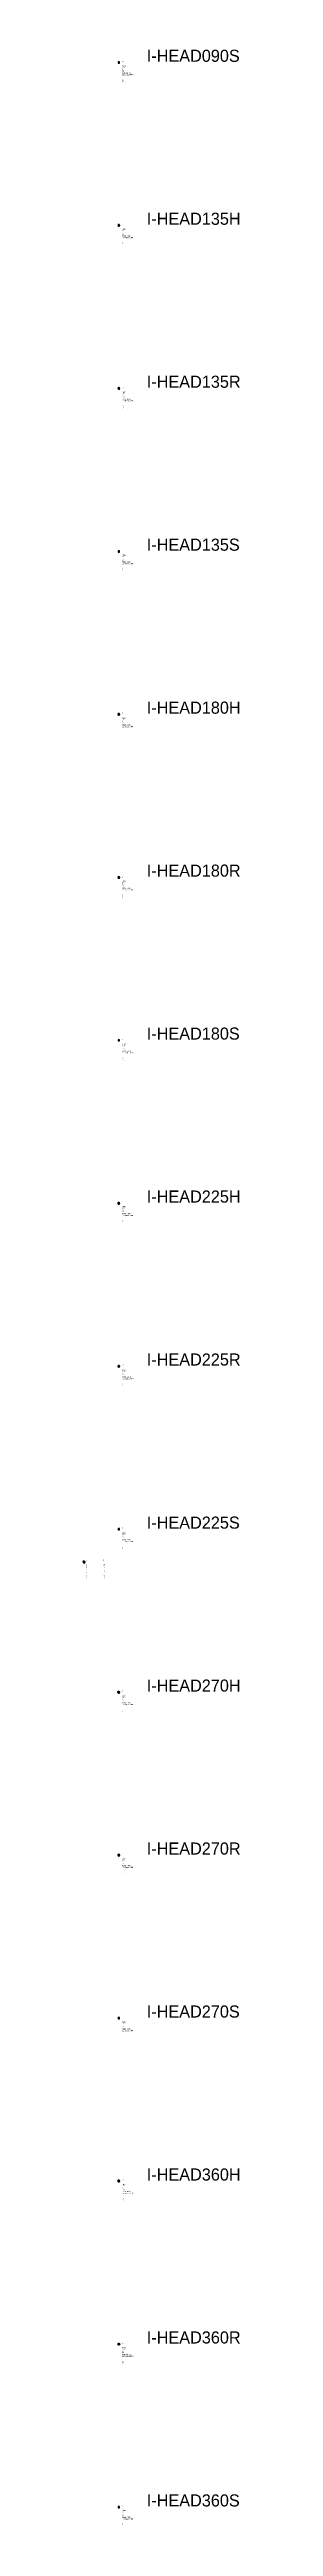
# Model space of a CAD drawing. Extents: x -141469 to -141307, y 26410 to 27069.
# Drawn here: x -141410.9 to -141398, y 26635.5 to 26840.1 of the extents above; entities that cross this region are included whole.
import ezdxf

# ---------------------------------------------------------------- set-up
doc = ezdxf.new("R2010")
doc.units = 0
doc.header["$MEASUREMENT"] = 0
doc.layers.get('0').update_dxf_attribs({"linetype": 'CONTINUOUS'})
for name, color, linetype in [('$I-ATT-TEXTDAT', 81, 'CONTINUOUS'), ('$I-ATT-TEXTVIS', 3, 'CONTINUOUS'), ('PEN00', 3, 'CONTINUOUS'), ('PEN000-S', 11, 'CONTINUOUS')]:
    doc.layers.add(name, color=color, linetype=linetype)

# ---------------------------------------------------------------- blocks, each defined once
blk = doc.blocks.new('*X10')
at = {"color": 0}
for p, q in [((10314.8, -15678.3), (10315.5, -15677.7)), ((10314.8, -15678.2), (10315.4, -15677.7)), ((10314.8, -15678.2), (10315.3, -15677.7)), ((10314.8, -15678.1), (10315.2, -15677.7)), ((10314.9, -15678.4), (10315.6, -15677.7)), ((10314.9, -15678.4), (10315.5, -15677.7)), ((10314.9, -15677.9), (10315.1, -15677.7)), ((10314.9, -15678.5), (10315.6, -15677.8)), ((10315.3, -15678.2), (10315.7, -15677.8)), ((10315.4, -15678.2), (10315.7, -15677.9)), ((10315.5, -15678.2), (10315.8, -15677.9)), ((10315.6, -15678.2), (10315.8, -15678)), ((10315.7, -15678.2), (10315.8, -15678.1)), ((10315.8, -15678.2), (10315.8, -15678.1))]:
    blk.add_line(p, q, dxfattribs=at)
blk = doc.blocks.new('I-HEAD225R')
at = {"layer": 'PEN00'}
for q in [(-0.05, -0.05), (0.07, 0)]:
    blk.add_line((0, 0), q, dxfattribs=at)
for start, end in [(0, 225), (225, 0)]:
    blk.add_arc((0, 0), 0.075, start, end, dxfattribs=at)
at = {"layer": 'PEN000-S', "xscale": 0.15, "yscale": 0.15, "zscale": 0.15}
blk.add_blockref('*X10', (-1547.3, 2351.72), dxfattribs=at)
at = {"layer": '$I-ATT-TEXTDAT'}
for tag, p in [('GPM', (0.31, -0.47)), ('SIZE', (0.31, -0.6)), ('ID', (0.31, -0.35)), ('RADIUS', (0.31, -0.73)), ('MAKE', (0.31, -0.93)), ('MODEL', (0.31, -1.07)), ('DAT1', (0.31, -1.5)), ('DAT2', (0.31, -1.63))]:
    blk.add_attdef(tag, p, '', height=0.1, dxfattribs=at)
at = {"layer": '$I-ATT-TEXTVIS'}
blk.add_attdef('SEQFLOW', (0.31, 0.03), '', height=0.1, dxfattribs=at)
blk = doc.blocks.new('*X39')
at = {"color": 0}
for p, q in [((10321.1, -15678.7), (10322.1, -15677.7)), ((10321.1, -15678.6), (10322, -15677.7)), ((10321.1, -15678.5), (10321.9, -15677.7)), ((10321.1, -15678.4), (10321.8, -15677.7)), ((10321.1, -15678.3), (10321.7, -15677.7)), ((10321.1, -15678.2), (10321.6, -15677.7)), ((10321.1, -15678.2), (10321.5, -15677.7)), ((10321.1, -15678.1), (10321.4, -15677.7)), ((10321.1, -15678), (10321.3, -15677.7)), ((10321.1, -15677.9), (10321.3, -15677.7)), ((10321.1, -15677.8), (10321.2, -15677.7)), ((10321.6, -15678.2), (10322.1, -15677.8)), ((10321.7, -15678.2), (10322.1, -15677.9)), ((10321.8, -15678.2), (10322.1, -15678)), ((10321.9, -15678.2), (10322.1, -15678)), ((10322, -15678.2), (10322.1, -15678.1)), ((10322.1, -15678.2), (10322.1, -15678.2))]:
    blk.add_line(p, q, dxfattribs=at)
blk = doc.blocks.new('I-HEAD225S')
at = {"layer": 'PEN00'}
for p, q in [((0.05, 0.05), (-0.05, 0.05)), ((-0.05, 0.05), (-0.05, -0.05)), ((0, 0), (-0.05, -0.05)), ((0.05, 0), (0, 0)), ((0.05, 0), (0.05, 0.05)), ((0.05, -0.05), (0.05, 0)), ((-0.05, -0.05), (0.05, -0.05))]:
    blk.add_line(p, q, dxfattribs=at)
at = {"layer": 'PEN000-S', "xscale": 0.1, "yscale": 0.1, "zscale": 0.1}
blk.add_blockref('*X39', (-1032.16, 1567.83), dxfattribs=at)
at = {"layer": '$I-ATT-TEXTDAT'}
for tag, p in [('ID', (0.28, -0.35)), ('GPM', (0.28, -0.47)), ('SIZE', (0.28, -0.6)), ('RADIUS', (0.28, -0.73)), ('MAKE', (0.28, -0.92)), ('MODEL', (0.28, -1.06)), ('DAT1', (0.28, -1.5)), ('DAT2', (0.28, -1.62))]:
    blk.add_attdef(tag, p, '', height=0.1, dxfattribs=at)
at = {"layer": '$I-ATT-TEXTVIS'}
blk.add_attdef('SEQFLOW', (0.28, 0.03), '', height=0.1, dxfattribs=at)
blk = doc.blocks.new('*X24')
at = {"color": 0}
for p, q in [((10313.4, -15675.6), (10314, -15675)), ((10313.4, -15675.6), (10314, -15675)), ((10313.4, -15675.5), (10313.9, -15675)), ((10313.5, -15675.8), (10314.2, -15675)), ((10313.5, -15675.7), (10314.1, -15675)), ((10313.5, -15675.8), (10314.3, -15675.1)), ((10313.6, -15675.3), (10313.8, -15675)), ((10313.6, -15675.9), (10314.3, -15675.1)), ((10313.6, -15675.9), (10314, -15675.6)), ((10313.6, -15676), (10314, -15675.6)), ((10313.7, -15675.1), (10313.7, -15675)), ((10313.7, -15676), (10314, -15675.7)), ((10313.7, -15676), (10314, -15675.8)), ((10313.8, -15676), (10314, -15675.9)), ((10313.9, -15676), (10314, -15676)), ((10314, -15675.5), (10314.3, -15675.2)), ((10314.1, -15675.5), (10314.4, -15675.2)), ((10314.2, -15675.5), (10314.4, -15675.3)), ((10314.2, -15675.5), (10314.4, -15675.4)), ((10314.3, -15675.5), (10314.5, -15675.4)), ((10314.4, -15675.5), (10314.5, -15675.5)), ((10314.5, -15675.5), (10314.5, -15675.5))]:
    blk.add_line(p, q, dxfattribs=at)
blk = doc.blocks.new('I-HEAD270H')
at = {"layer": 'PEN00'}
for p, q in [((-0.04, 0.07), (-0.09, 0)), ((-0.09, 0), (-0.04, -0.07)), ((0.04, 0.07), (-0.04, 0.07)), ((0.09, 0), (0, 0)), ((0, 0), (0, -0.07)), ((0.09, 0), (0.04, 0.07)), ((0.04, -0.07), (0.09, 0)), ((-0.04, -0.07), (0, -0.07)), ((0, -0.07), (0.04, -0.07))]:
    blk.add_line(p, q, dxfattribs=at)
at = {"layer": 'PEN000-S', "xscale": 0.15, "yscale": 0.15, "zscale": 0.15}
blk.add_blockref('*X24', (-1547.1, 2351.33), dxfattribs=at)
at = {"layer": '$I-ATT-TEXTDAT'}
for tag, p in [('ID', (0.28, -0.35)), ('GPM', (0.28, -0.47)), ('SIZE', (0.28, -0.6)), ('RADIUS', (0.28, -0.73)), ('MAKE', (0.28, -0.92)), ('MODEL', (0.28, -1.06)), ('DAT1', (0.28, -1.5)), ('DAT2', (0.28, -1.62))]:
    blk.add_attdef(tag, p, '', height=0.1, dxfattribs=at)
at = {"layer": '$I-ATT-TEXTVIS'}
blk.add_attdef('SEQFLOW', (0.28, 0.03), '', height=0.1, dxfattribs=at)
blk = doc.blocks.new('*X15')
at = {"color": 0}
for p, q in [((10313.6, -15678.2), (10314.1, -15677.6)), ((10313.6, -15678.4), (10314.3, -15677.7)), ((10313.6, -15678.3), (10314.2, -15677.7)), ((10313.6, -15678.2), (10314.2, -15677.7)), ((10313.6, -15678.1), (10314, -15677.7)), ((10313.6, -15677.9), (10313.9, -15677.7)), ((10313.7, -15678.4), (10314.4, -15677.7)), ((10313.7, -15678.5), (10314.4, -15677.8)), ((10313.7, -15678.5), (10314.1, -15678.2)), ((10313.8, -15678.6), (10314.1, -15678.3)), ((10313.9, -15678.6), (10314.1, -15678.4)), ((10313.9, -15678.6), (10314.1, -15678.5)), ((10314, -15678.6), (10314.1, -15678.5)), ((10314.1, -15678.1), (10314.5, -15677.8)), ((10314.1, -15678.6), (10314.1, -15678.6)), ((10314.2, -15678.1), (10314.5, -15677.9)), ((10314.3, -15678.1), (10314.5, -15677.9)), ((10314.4, -15678.1), (10314.6, -15678)), ((10314.5, -15678.1), (10314.6, -15678.1)), ((10314.6, -15678.1), (10314.6, -15678.1))]:
    blk.add_line(p, q, dxfattribs=at)
blk = doc.blocks.new('I-HEAD270R')
at = {"layer": 'PEN00'}
for p, q in [((0, 0), (0.07, 0)), ((0, -0.07), (0, 0))]:
    blk.add_line(p, q, dxfattribs=at)
for start, end in [(0, 270), (270, 0)]:
    blk.add_arc((0, 0), 0.075, start, end, dxfattribs=at)
at = {"layer": 'PEN000-S', "xscale": 0.15, "yscale": 0.15, "zscale": 0.15}
blk.add_blockref('*X15', (-1547.11, 2351.72), dxfattribs=at)
at = {"layer": '$I-ATT-TEXTDAT'}
for tag, p in [('ID', (0.28, -0.35)), ('GPM', (0.28, -0.47)), ('SIZE', (0.28, -0.6)), ('RADIUS', (0.28, -0.73)), ('MAKE', (0.28, -0.92)), ('MODEL', (0.28, -1.06)), ('DAT1', (0.28, -1.5)), ('DAT2', (0.28, -1.62))]:
    blk.add_attdef(tag, p, '', height=0.1, dxfattribs=at)
at = {"layer": '$I-ATT-TEXTVIS'}
blk.add_attdef('SEQFLOW', (0.28, 0.03), '', height=0.1, dxfattribs=at)
blk = doc.blocks.new('*X38')
at = {"color": 0}
for p, q in [((10319.8, -15678.6), (10320.7, -15677.7)), ((10319.8, -15678.6), (10320.6, -15677.7)), ((10319.8, -15678.5), (10320.6, -15677.7)), ((10319.8, -15678.4), (10320.5, -15677.7)), ((10319.8, -15678.3), (10320.4, -15677.7)), ((10319.8, -15678.2), (10320.3, -15677.7)), ((10319.8, -15678.1), (10320.2, -15677.7)), ((10319.8, -15678), (10320.1, -15677.7)), ((10319.8, -15677.9), (10320, -15677.7)), ((10319.8, -15677.8), (10319.9, -15677.7)), ((10319.8, -15677.8), (10319.8, -15677.7)), ((10319.8, -15678.7), (10320.3, -15678.2)), ((10319.9, -15678.7), (10320.3, -15678.3)), ((10320, -15678.7), (10320.3, -15678.4)), ((10320.1, -15678.7), (10320.3, -15678.5)), ((10320.2, -15678.7), (10320.3, -15678.6)), ((10320.3, -15678.2), (10320.8, -15677.7)), ((10320.3, -15678.7), (10320.3, -15678.7)), ((10320.4, -15678.2), (10320.8, -15677.8)), ((10320.5, -15678.2), (10320.8, -15677.9)), ((10320.6, -15678.2), (10320.8, -15678)), ((10320.7, -15678.2), (10320.8, -15678.1)), ((10320.8, -15678.2), (10320.8, -15678.2))]:
    blk.add_line(p, q, dxfattribs=at)
blk = doc.blocks.new('I-HEAD270S')
at = {"layer": 'PEN00'}
for p, q in [((0.05, 0.05), (-0.05, 0.05)), ((-0.05, 0.05), (-0.05, -0.05)), ((0.05, 0), (0, 0)), ((0, 0), (0, -0.05)), ((0.05, 0), (0.05, 0.05)), ((-0.05, -0.05), (0, -0.05)), ((0, -0.05), (0.05, -0.05)), ((0.05, -0.05), (0.05, 0))]:
    blk.add_line(p, q, dxfattribs=at)
at = {"layer": 'PEN000-S', "xscale": 0.1, "yscale": 0.1, "zscale": 0.1}
blk.add_blockref('*X38', (-1032.03, 1567.82), dxfattribs=at)
at = {"layer": '$I-ATT-TEXTDAT'}
for tag, p in [('ID', (0.28, -0.36)), ('GPM', (0.28, -0.48)), ('SIZE', (0.28, -0.62)), ('RADIUS', (0.28, -0.74)), ('MAKE', (0.28, -0.94)), ('MODEL', (0.28, -1.08)), ('DAT1', (0.28, -1.51)), ('DAT2', (0.28, -1.64))]:
    blk.add_attdef(tag, p, '', height=0.1, dxfattribs=at)
at = {"layer": '$I-ATT-TEXTVIS'}
blk.add_attdef('SEQFLOW', (0.28, 0.01), '', height=0.1, dxfattribs=at)
blk = doc.blocks.new('*X23')
at = {"color": 0}
for p, q in [((10312.1, -15675.6), (10312.7, -15675)), ((10312.1, -15675.6), (10312.6, -15675)), ((10312.1, -15675.5), (10312.5, -15675)), ((10312.2, -15675.8), (10312.9, -15675)), ((10312.2, -15675.7), (10312.8, -15675)), ((10312.2, -15675.3), (10312.5, -15675)), ((10312.2, -15675.8), (10313, -15675.1)), ((10312.3, -15675.1), (10312.4, -15675)), ((10312.3, -15675.9), (10313, -15675.1)), ((10312.3, -15675.9), (10313, -15675.2)), ((10312.3, -15676), (10313, -15675.2)), ((10312.3, -15676), (10313.1, -15675.3)), ((10312.4, -15676), (10313.1, -15675.4)), ((10312.5, -15676), (10313.1, -15675.4)), ((10312.6, -15676), (10313.2, -15675.5)), ((10312.7, -15676), (10313.2, -15675.5)), ((10312.8, -15676), (10313.1, -15675.7)), ((10312.9, -15676), (10313, -15675.9))]:
    blk.add_line(p, q, dxfattribs=at)
blk = doc.blocks.new('I-HEAD360H')
at = {"layer": 'PEN00'}
for p, q in [((-0.05, 0.08), (-0.09, 0)), ((-0.09, 0), (-0.05, -0.07)), ((0.04, 0.08), (-0.05, 0.08)), ((0.08, 0), (0.04, 0.08)), ((0.04, -0.07), (0.08, 0)), ((-0.05, -0.07), (0.04, -0.07))]:
    blk.add_line(p, q, dxfattribs=at)
at = {"layer": 'PEN000-S', "xscale": 0.15, "yscale": 0.15, "zscale": 0.15}
blk.add_blockref('*X23', (-1546.9, 2351.33), dxfattribs=at)
at = {"layer": '$I-ATT-TEXTDAT'}
for tag, p in [('ID', (0.3, -0.34)), ('GPM', (0.3, -0.46)), ('SIZE', (0.3, -0.59)), ('RADIUS', (0.3, -0.71)), ('MAKE', (0.3, -0.91)), ('MODEL', (0.3, -1.05)), ('DAT1', (0.3, -1.48)), ('DAT2', (0.3, -1.61))]:
    blk.add_attdef(tag, p, '', height=0.1, dxfattribs=at)
at = {"layer": '$I-ATT-TEXTVIS'}
blk.add_attdef('SEQFLOW', (0.3, 0.04), '', height=0.1, dxfattribs=at)
blk = doc.blocks.new('*X51')
at = {"color": 0}
for p, q in [((1.2, -10), (1.9, -9.3)), ((1.2, -10), (1.8, -9.3)), ((1.2, -9.9), (1.8, -9.3)), ((1.2, -9.8), (1.7, -9.3)), ((1.2, -9.7), (1.6, -9.3)), ((1.2, -9.6), (1.5, -9.3)), ((1.2, -10.1), (1.9, -9.4)), ((1.3, -10.1), (2, -9.4)), ((1.3, -10.2), (2, -9.5)), ((1.4, -10.2), (2.1, -9.5)), ((1.4, -10.2), (2.1, -9.6)), ((1.5, -10.3), (2.1, -9.6)), ((1.6, -10.3), (2.1, -9.7)), ((1.6, -10.3), (2.2, -9.8)), ((1.7, -10.3), (2.1, -9.9)), ((1.9, -10.2), (2.1, -10))]:
    blk.add_line(p, q, dxfattribs=at)
blk = doc.blocks.new('I-HEAD360R')
at = {"layer": 'PEN00'}
blk.add_circle((0, 0), 0.075, dxfattribs=at)
at = {"layer": 'PEN000-S', "xscale": 0.15, "yscale": 0.15, "zscale": 0.15}
blk.add_blockref('*X51', (-0.25, 1.47), dxfattribs=at)
at = {"layer": '$I-ATT-TEXTDAT'}
for tag, p in [('GPM', (0.29, -0.47)), ('SIZE', (0.29, -0.6)), ('ID', (0.29, -0.35)), ('RADIUS', (0.29, -0.73)), ('MAKE', (0.29, -0.92)), ('MODEL', (0.29, -1.06)), ('DAT1', (0.29, -1.5)), ('DAT2', (0.29, -1.62))]:
    blk.add_attdef(tag, p, '', height=0.1, dxfattribs=at)
at = {"layer": '$I-ATT-TEXTVIS'}
blk.add_attdef('SEQFLOW', (0.29, 0.03), '', height=0.1, dxfattribs=at)
blk = doc.blocks.new('*X37')
at = {"color": 0}
for p, q in [((10318.5, -15678.6), (10319.4, -15677.7)), ((10318.5, -15678.6), (10319.3, -15677.7)), ((10318.5, -15678.5), (10319.2, -15677.7)), ((10318.5, -15678.4), (10319.1, -15677.7)), ((10318.5, -15678.3), (10319.1, -15677.7)), ((10318.5, -15678.2), (10319, -15677.7)), ((10318.5, -15678.1), (10318.9, -15677.7)), ((10318.5, -15678), (10318.8, -15677.7)), ((10318.5, -15677.9), (10318.7, -15677.7)), ((10318.5, -15677.8), (10318.6, -15677.7)), ((10318.5, -15677.8), (10318.5, -15677.7)), ((10318.5, -15678.7), (10319.5, -15677.7)), ((10318.6, -15678.7), (10319.5, -15677.8)), ((10318.7, -15678.7), (10319.5, -15677.9)), ((10318.8, -15678.7), (10319.5, -15678)), ((10318.8, -15678.7), (10319.5, -15678.1)), ((10318.9, -15678.7), (10319.5, -15678.2)), ((10319, -15678.7), (10319.5, -15678.3)), ((10319.1, -15678.7), (10319.5, -15678.4)), ((10319.2, -15678.7), (10319.5, -15678.4)), ((10319.3, -15678.7), (10319.5, -15678.5)), ((10319.4, -15678.7), (10319.5, -15678.6)), ((10319.5, -15678.7), (10319.5, -15678.7))]:
    blk.add_line(p, q, dxfattribs=at)
blk = doc.blocks.new('I-HEAD360S')
at = {"layer": 'PEN00'}
blk.add_lwpolyline([(0.05, -0.05), (0.05, 0.05), (-0.05, 0.05), (-0.05, -0.05)], close=True, dxfattribs=at)
at = {"layer": 'PEN000-S', "xscale": 0.1, "yscale": 0.1, "zscale": 0.1}
blk.add_blockref('*X37', (-1031.9, 1567.82), dxfattribs=at)
at = {"layer": '$I-ATT-TEXTDAT'}
for tag, p in [('ID', (0.28, -0.32)), ('GPM', (0.28, -0.44)), ('SIZE', (0.28, -0.57)), ('RADIUS', (0.28, -0.7)), ('MAKE', (0.28, -0.9)), ('MODEL', (0.28, -1.04)), ('DAT1', (0.28, -1.47)), ('DAT2', (0.28, -1.6))]:
    blk.add_attdef(tag, p, '', height=0.1, dxfattribs=at)
at = {"layer": '$I-ATT-TEXTVIS'}
blk.add_attdef('SEQFLOW', (0.28, 0.06), '', height=0.1, dxfattribs=at)
blk = doc.blocks.new('*X3')
at = {"color": 0}
for p, q in [((132.1, 200), (132.6, 200.5)), ((132.2, 200), (132.6, 200.5)), ((132.2, 200.1), (132.5, 200.5)), ((132.2, 200), (132.6, 200.4)), ((132.2, 200.2), (132.4, 200.4)), ((132.3, 200), (132.6, 200.3)), ((132.4, 200), (132.6, 200.2)), ((132.4, 200), (132.6, 200.2)), ((132.5, 200), (132.6, 200.1)), ((132.6, 200), (132.7, 200)), ((132.6, 200), (132.6, 200)), ((132.6, 199.9), (132.7, 200)), ((132.6, 199.8), (132.8, 200)), ((132.6, 199.7), (132.9, 200)), ((132.6, 199.7), (132.9, 200)), ((132.6, 199.6), (133, 200)), ((132.6, 199.5), (133.1, 200)), ((132.7, 199.5), (133.1, 200)), ((132.7, 199.5), (133.1, 199.9)), ((132.8, 199.5), (133.1, 199.8))]:
    blk.add_line(p, q, dxfattribs=at)
blk = doc.blocks.new('MOEBIUS')
at = {"layer": 'PEN00'}
for p, q in [((-141422.59, 26540.21), (-141422.41, 26540.21)), ((-141422.5, 26540.31), (-141422.5, 26540.12))]:
    blk.add_line(p, q, dxfattribs=at)
for start, end in [(90, 180), (180, 270), (0, 90), (270, 0)]:
    blk.add_arc((-141422.5, 26540.21), 0.0917, start, end, dxfattribs=at)
at = {"layer": 'PEN000-S', "xscale": 0.183500000013737, "yscale": 0.1834999999991851, "zscale": 0.1835}
blk.add_blockref('*X3', (-141446.84, 26503.52), dxfattribs=at)
at = {"layer": '$I-ATT-TEXTDAT'}
for tag, p in [('T2', (-141422.36, 26539.96)), ('T3', (-141422.36, 26539.84)), ('T4', (-141422.36, 26539.7)), ('T5', (-141422.36, 26539.45)), ('T10', (-141420.94, 26539.96)), ('T11', (-141420.94, 26539.84)), ('T12', (-141420.94, 26539.7)), ('T13', (-141420.94, 26539.45)), ('T6', (-141422.36, 26539.31)), ('T7', (-141422.36, 26538.99)), ('T8', (-141422.36, 26538.87)), ('T14', (-141420.94, 26539.31)), ('T15', (-141420.94, 26538.99)), ('T16', (-141420.94, 26538.87))]:
    blk.add_attdef(tag, p, '', height=0.1, dxfattribs=at)
at = {"layer": '$I-ATT-TEXTVIS'}
for tag, p in [('T1', (-141422.36, 26540.34)), ('T9', (-141420.94, 26540.34))]:
    blk.add_attdef(tag, p, '', height=0.1, dxfattribs=at)
blk = doc.blocks.new('*X25')
at = {"color": 0}
for p, q in [((10314.7, -15675.7), (10315.4, -15675)), ((10314.7, -15675.6), (10315.3, -15675)), ((10314.7, -15675.6), (10315.2, -15675)), ((10314.8, -15675.7), (10315.5, -15675)), ((10314.8, -15675.4), (10315.1, -15675)), ((10314.8, -15675.8), (10315.6, -15675.1)), ((10314.8, -15675.8), (10315.5, -15675.1)), ((10314.9, -15675.2), (10315, -15675)), ((10314.9, -15675.9), (10315.6, -15675.2)), ((10315.3, -15675.5), (10315.6, -15675.2)), ((10315.4, -15675.5), (10315.7, -15675.3)), ((10315.5, -15675.5), (10315.7, -15675.3)), ((10315.6, -15675.5), (10315.7, -15675.4)), ((10315.7, -15675.5), (10315.8, -15675.4)), ((10315.8, -15675.5), (10315.8, -15675.5))]:
    blk.add_line(p, q, dxfattribs=at)
blk = doc.blocks.new('I-HEAD225H')
at = {"layer": 'PEN00'}
for p, q in [((-0.04, 0.07), (-0.09, 0)), ((-0.09, 0), (-0.05, -0.05)), ((0, 0), (-0.05, -0.05)), ((0.04, 0.07), (-0.04, 0.07)), ((0.09, 0), (0, 0)), ((0.09, 0), (0.04, 0.07)), ((0.04, -0.07), (0.09, 0)), ((-0.05, -0.05), (-0.04, -0.07)), ((-0.04, -0.07), (0.04, -0.07))]:
    blk.add_line(p, q, dxfattribs=at)
at = {"layer": 'PEN000-S', "xscale": 0.15, "yscale": 0.15, "zscale": 0.15}
blk.add_blockref('*X25', (-1547.29, 2351.33), dxfattribs=at)
at = {"layer": '$I-ATT-TEXTDAT'}
for tag, p in [('ID', (0.28, -0.33)), ('GPM', (0.28, -0.46)), ('SIZE', (0.28, -0.59)), ('RADIUS', (0.28, -0.71)), ('MAKE', (0.28, -0.91)), ('MODEL', (0.28, -1.05)), ('DAT1', (0.28, -1.48)), ('DAT2', (0.28, -1.61))]:
    blk.add_attdef(tag, p, '', height=0.1, dxfattribs=at)
at = {"layer": '$I-ATT-TEXTVIS'}
blk.add_attdef('SEQFLOW', (0.28, 0.04), '', height=0.1, dxfattribs=at)
blk = doc.blocks.new('*X40')
at = {"color": 0}
for p, q in [((10322.3, -15678.2), (10322.8, -15677.7)), ((10322.3, -15678.1), (10322.7, -15677.7)), ((10322.3, -15678), (10322.6, -15677.7)), ((10322.3, -15677.9), (10322.5, -15677.7)), ((10322.3, -15677.8), (10322.4, -15677.7)), ((10322.4, -15678.2), (10322.9, -15677.7)), ((10322.4, -15678.2), (10322.9, -15677.7)), ((10322.5, -15678.2), (10323, -15677.7)), ((10322.6, -15678.2), (10323.1, -15677.7)), ((10322.7, -15678.2), (10323.2, -15677.7)), ((10322.8, -15678.2), (10323.3, -15677.7)), ((10322.9, -15678.2), (10323.3, -15677.8)), ((10323, -15678.2), (10323.3, -15677.9)), ((10323.1, -15678.2), (10323.3, -15678)), ((10323.1, -15678.2), (10323.3, -15678)), ((10323.2, -15678.2), (10323.3, -15678.1)), ((10323.3, -15678.2), (10323.3, -15678.2))]:
    blk.add_line(p, q, dxfattribs=at)
blk = doc.blocks.new('I-HEAD180S')
at = {"layer": 'PEN00'}
for p, q in [((0.05, 0.05), (-0.05, 0.05)), ((-0.05, 0.05), (-0.05, 0)), ((0.05, 0), (-0.05, 0)), ((-0.05, 0), (-0.05, -0.05)), ((0.05, 0), (0.05, 0.05)), ((-0.05, -0.05), (0.05, -0.05)), ((0.05, -0.05), (0.05, 0))]:
    blk.add_line(p, q, dxfattribs=at)
at = {"layer": 'PEN000-S', "xscale": 0.1, "yscale": 0.1, "zscale": 0.1}
blk.add_blockref('*X40', (-1032.28, 1567.82), dxfattribs=at)
at = {"layer": '$I-ATT-TEXTDAT'}
for tag, p in [('GPM', (0.31, -0.48)), ('SIZE', (0.31, -0.61)), ('ID', (0.31, -0.36)), ('RADIUS', (0.31, -0.74)), ('MAKE', (0.31, -0.94)), ('MODEL', (0.31, -1.08)), ('DAT1', (0.31, -1.51)), ('DAT2', (0.31, -1.64))]:
    blk.add_attdef(tag, p, '', height=0.1, dxfattribs=at)
at = {"layer": '$I-ATT-TEXTVIS'}
blk.add_attdef('SEQFLOW', (0.31, 0.02), '', height=0.1, dxfattribs=at)
blk = doc.blocks.new('*X11')
at = {"color": 0}
for p, q in [((10316.1, -15678.2), (10316.6, -15677.7)), ((10316.1, -15678.1), (10316.5, -15677.7)), ((10316.2, -15678.2), (10316.7, -15677.7)), ((10316.2, -15677.9), (10316.4, -15677.7)), ((10316.3, -15678.2), (10316.8, -15677.7)), ((10316.4, -15678.2), (10316.8, -15677.7)), ((10316.5, -15678.2), (10316.9, -15677.8)), ((10316.6, -15678.2), (10317, -15677.8)), ((10316.7, -15678.2), (10317, -15677.8)), ((10316.7, -15678.2), (10317, -15677.9)), ((10316.8, -15678.2), (10317.1, -15677.9)), ((10316.9, -15678.2), (10317.1, -15678)), ((10317, -15678.2), (10317.1, -15678.1)), ((10317.1, -15678.2), (10317.1, -15678.1))]:
    blk.add_line(p, q, dxfattribs=at)
blk = doc.blocks.new('I-HEAD180R')
at = {"layer": 'PEN00'}
blk.add_line((-0.08, 0), (0.08, 0), dxfattribs=at)
for start, end in [(360, 180), (180, 0)]:
    blk.add_arc((0, 0), 0.075, start, end, dxfattribs=at)
at = {"layer": 'PEN000-S', "xscale": 0.15, "yscale": 0.15, "zscale": 0.15}
blk.add_blockref('*X11', (-1547.49, 2351.73), dxfattribs=at)
at = {"layer": '$I-ATT-TEXTDAT'}
for tag, p in [('ID', (0.28, -0.36)), ('GPM', (0.28, -0.48)), ('SIZE', (0.28, -0.62)), ('RADIUS', (0.28, -0.74)), ('MAKE', (0.28, -0.94)), ('MODEL', (0.28, -1.08)), ('DAT1', (0.28, -1.51)), ('DAT2', (0.28, -1.64))]:
    blk.add_attdef(tag, p, '', height=0.1, dxfattribs=at)
at = {"layer": '$I-ATT-TEXTVIS'}
blk.add_attdef('SEQFLOW', (0.28, 0.01), '', height=0.1, dxfattribs=at)
blk = doc.blocks.new('*X26')
at = {"color": 0}
for p, q in [((10315.9, -15675.5), (10316.4, -15675)), ((10316, -15675.5), (10316.5, -15675)), ((10316, -15675.4), (10316.3, -15675)), ((10316.1, -15675.5), (10316.6, -15675)), ((10316.1, -15675.2), (10316.3, -15675)), ((10316.2, -15675.5), (10316.7, -15675)), ((10316.3, -15675.5), (10316.8, -15675.1)), ((10316.4, -15675.5), (10316.8, -15675.1)), ((10316.5, -15675.5), (10316.8, -15675.2)), ((10316.5, -15675.5), (10316.9, -15675.2)), ((10316.6, -15675.5), (10316.9, -15675.3)), ((10316.7, -15675.5), (10316.9, -15675.3)), ((10316.8, -15675.5), (10317, -15675.4)), ((10316.9, -15675.5), (10317, -15675.4)), ((10317, -15675.5), (10317, -15675.5))]:
    blk.add_line(p, q, dxfattribs=at)
blk = doc.blocks.new('I-HEAD180H')
at = {"layer": 'PEN00'}
for p, q in [((-0.04, 0.07), (-0.09, 0)), ((0.09, 0), (-0.09, 0)), ((-0.09, 0), (-0.04, -0.07)), ((0.04, 0.07), (-0.04, 0.07)), ((0.09, 0), (0.04, 0.07)), ((0.04, -0.07), (0.09, 0)), ((-0.04, -0.07), (0.04, -0.07))]:
    blk.add_line(p, q, dxfattribs=at)
at = {"layer": 'PEN000-S', "xscale": 0.15, "yscale": 0.15, "zscale": 0.15}
blk.add_blockref('*X26', (-1547.47, 2351.33), dxfattribs=at)
at = {"layer": '$I-ATT-TEXTDAT'}
for tag, p in [('ID', (0.28, -0.34)), ('GPM', (0.28, -0.46)), ('SIZE', (0.28, -0.59)), ('RADIUS', (0.28, -0.72)), ('MAKE', (0.28, -0.92)), ('MODEL', (0.28, -1.06)), ('DAT1', (0.28, -1.49)), ('DAT2', (0.28, -1.62))]:
    blk.add_attdef(tag, p, '', height=0.1, dxfattribs=at)
at = {"layer": '$I-ATT-TEXTVIS'}
blk.add_attdef('SEQFLOW', (0.28, 0.04), '', height=0.1, dxfattribs=at)
blk = doc.blocks.new('*X41')
at = {"color": 0}
for p, q in [((10323.6, -15677.8), (10323.6, -15677.7)), ((10323.7, -15677.8), (10323.8, -15677.7)), ((10323.7, -15677.8), (10323.7, -15677.7)), ((10323.8, -15678), (10324.1, -15677.7)), ((10323.8, -15677.9), (10324, -15677.7)), ((10323.8, -15677.9), (10323.9, -15677.7)), ((10323.9, -15678.1), (10324.2, -15677.7)), ((10323.9, -15678), (10324.2, -15677.7)), ((10324, -15678.1), (10324.3, -15677.7)), ((10324, -15678.2), (10324.4, -15677.7)), ((10324.1, -15678.2), (10324.5, -15677.7)), ((10324.1, -15678.2), (10324.6, -15677.7)), ((10324.2, -15678.2), (10324.6, -15677.8)), ((10324.3, -15678.2), (10324.6, -15677.9)), ((10324.4, -15678.2), (10324.6, -15678)), ((10324.5, -15678.2), (10324.6, -15678.1)), ((10324.5, -15678.2), (10324.6, -15678.2))]:
    blk.add_line(p, q, dxfattribs=at)
blk = doc.blocks.new('I-HEAD135S')
at = {"layer": 'PEN00'}
for p, q in [((-0.05, 0.05), (0, 0)), ((-0.05, 0.05), (-0.05, -0.05)), ((0.05, 0.05), (-0.05, 0.05)), ((0.05, 0), (0, 0)), ((0.05, 0), (0.05, 0.05)), ((-0.05, -0.05), (0.05, -0.05)), ((0.05, -0.05), (0.05, 0))]:
    blk.add_line(p, q, dxfattribs=at)
at = {"layer": 'PEN000-S', "xscale": 0.1, "yscale": 0.1, "zscale": 0.1}
blk.add_blockref('*X41', (-1032.41, 1567.82), dxfattribs=at)
at = {"layer": '$I-ATT-TEXTDAT'}
for tag, p in [('ID', (0.28, -0.35)), ('GPM', (0.28, -0.47)), ('SIZE', (0.28, -0.6)), ('RADIUS', (0.28, -0.73)), ('MAKE', (0.28, -0.92)), ('MODEL', (0.28, -1.06)), ('DAT1', (0.28, -1.5)), ('DAT2', (0.28, -1.62))]:
    blk.add_attdef(tag, p, '', height=0.1, dxfattribs=at)
at = {"layer": '$I-ATT-TEXTVIS'}
blk.add_attdef('SEQFLOW', (0.28, 0.03), '', height=0.1, dxfattribs=at)
blk = doc.blocks.new('*X12')
at = {"color": 0}
for p, q in [((10317.5, -15677.8), (10317.6, -15677.8)), ((10317.6, -15677.9), (10317.9, -15677.7)), ((10317.6, -15677.9), (10317.8, -15677.7)), ((10317.7, -15678.1), (10318.1, -15677.7)), ((10317.7, -15678), (10318, -15677.7)), ((10317.7, -15678), (10317.9, -15677.7)), ((10317.8, -15678.1), (10318.1, -15677.8)), ((10317.8, -15678.2), (10318.2, -15677.8)), ((10317.9, -15678.2), (10318.2, -15677.8)), ((10318, -15678.2), (10318.3, -15677.9)), ((10318.1, -15678.2), (10318.3, -15678)), ((10318.1, -15678.2), (10318.3, -15678)), ((10318.2, -15678.2), (10318.3, -15678.1)), ((10318.3, -15678.2), (10318.4, -15678.2))]:
    blk.add_line(p, q, dxfattribs=at)
blk = doc.blocks.new('I-HEAD135R')
at = {"layer": 'PEN00'}
for p, q in [((-0.06, 0.05), (0, 0)), ((0, 0), (0.07, 0))]:
    blk.add_line(p, q, dxfattribs=at)
for start, end in [(135, 0), (0, 135)]:
    blk.add_arc((0, 0), 0.075, start, end, dxfattribs=at)
at = {"layer": 'PEN000-S', "xscale": 0.15, "yscale": 0.15, "zscale": 0.15}
blk.add_blockref('*X12', (-1547.68, 2351.73), dxfattribs=at)
at = {"layer": '$I-ATT-TEXTDAT'}
for tag, p in [('GPM', (0.3, -0.47)), ('SIZE', (0.3, -0.6)), ('ID', (0.3, -0.35)), ('RADIUS', (0.3, -0.73)), ('MAKE', (0.3, -0.93)), ('MODEL', (0.3, -1.06)), ('DAT1', (0.3, -1.5)), ('DAT2', (0.3, -1.63))]:
    blk.add_attdef(tag, p, '', height=0.1, dxfattribs=at)
at = {"layer": '$I-ATT-TEXTVIS'}
blk.add_attdef('SEQFLOW', (0.3, 0.03), '', height=0.1, dxfattribs=at)
blk = doc.blocks.new('*X27')
at = {"color": 0}
for p, q in [((10317.4, -15675.2), (10317.6, -15675)), ((10317.5, -15675.3), (10317.8, -15675)), ((10317.5, -15675.2), (10317.7, -15675)), ((10317.6, -15675.4), (10318, -15675)), ((10317.6, -15675.4), (10317.9, -15675)), ((10317.6, -15675.3), (10317.8, -15675)), ((10317.7, -15675.5), (10318.1, -15675.1)), ((10317.7, -15675.5), (10318.1, -15675.1)), ((10317.8, -15675.5), (10318.1, -15675.2)), ((10317.9, -15675.5), (10318.2, -15675.2)), ((10318, -15675.5), (10318.2, -15675.3)), ((10318, -15675.5), (10318.2, -15675.4)), ((10318.1, -15675.5), (10318.3, -15675.4)), ((10318.2, -15675.5), (10318.3, -15675.5)), ((10318.3, -15675.5), (10318.3, -15675.5))]:
    blk.add_line(p, q, dxfattribs=at)
blk = doc.blocks.new('I-HEAD135H')
at = {"layer": 'PEN00'}
for p, q in [((-0.05, 0.05), (-0.09, 0)), ((-0.09, 0), (-0.04, -0.07)), ((-0.04, 0.07), (-0.05, 0.05)), ((-0.05, 0.05), (0, 0)), ((0.04, 0.07), (-0.04, 0.07)), ((0.09, 0), (0, 0)), ((0.09, 0), (0.04, 0.07)), ((0.04, -0.07), (0.09, 0)), ((-0.04, -0.07), (0.04, -0.07))]:
    blk.add_line(p, q, dxfattribs=at)
at = {"layer": 'PEN000-S', "xscale": 0.15, "yscale": 0.15, "zscale": 0.15}
blk.add_blockref('*X27', (-1547.67, 2351.33), dxfattribs=at)
at = {"layer": '$I-ATT-TEXTDAT'}
for tag, p in [('ID', (0.28, -0.35)), ('GPM', (0.28, -0.47)), ('SIZE', (0.28, -0.6)), ('RADIUS', (0.28, -0.73)), ('MAKE', (0.28, -0.93)), ('MODEL', (0.28, -1.07)), ('DAT1', (0.28, -1.5)), ('DAT2', (0.28, -1.63))]:
    blk.add_attdef(tag, p, '', height=0.1, dxfattribs=at)
at = {"layer": '$I-ATT-TEXTVIS'}
blk.add_attdef('SEQFLOW', (0.28, 0.03), '', height=0.1, dxfattribs=at)
blk = doc.blocks.new('*X42')
at = {"color": 0}
for p, q in [((10325.4, -15678.2), (10325.8, -15677.8)), ((10325.4, -15678.1), (10325.7, -15677.8)), ((10325.4, -15678), (10325.7, -15677.8)), ((10325.4, -15677.9), (10325.6, -15677.8)), ((10325.4, -15677.8), (10325.5, -15677.8)), ((10325.4, -15678.3), (10325.9, -15677.8)), ((10325.5, -15678.3), (10325.9, -15677.9)), ((10325.6, -15678.3), (10325.9, -15678)), ((10325.7, -15678.3), (10325.9, -15678)), ((10325.8, -15678.3), (10325.9, -15678.1)), ((10325.9, -15678.3), (10325.9, -15678.2))]:
    blk.add_line(p, q, dxfattribs=at)
blk = doc.blocks.new('I-HEAD090S')
at = {"layer": 'PEN00'}
for p, q in [((0, 0.05), (-0.05, 0.05)), ((-0.05, 0.05), (-0.05, -0.05)), ((0.05, 0.05), (0, 0.05)), ((0, 0.05), (0, 0)), ((0.05, 0), (0, 0)), ((0.05, 0), (0.05, 0.05)), ((-0.05, -0.05), (0.05, -0.05)), ((0.05, -0.05), (0.05, 0))]:
    blk.add_line(p, q, dxfattribs=at)
at = {"layer": 'PEN000-S', "xscale": 0.1, "yscale": 0.1, "zscale": 0.1}
blk.add_blockref('*X42', (-1032.54, 1567.83), dxfattribs=at)
at = {"layer": '$I-ATT-TEXTDAT'}
for tag, p in [('GPM', (0.29, -0.47)), ('SIZE', (0.29, -0.6)), ('ID', (0.29, -0.35)), ('RADIUS', (0.29, -0.73)), ('MAKE', (0.29, -0.92)), ('MODEL', (0.29, -1.06)), ('DAT1', (0.29, -1.5)), ('DAT2', (0.29, -1.62))]:
    blk.add_attdef(tag, p, '', height=0.1, dxfattribs=at)
at = {"layer": '$I-ATT-TEXTVIS'}
blk.add_attdef('SEQFLOW', (0.29, 0.03), '', height=0.1, dxfattribs=at)

msp = doc.modelspace()

# ---------------------------------------------------------------- block references
for name, p, values in [('I-HEAD090S', (-141407.92, 26839.03), {'SEQFLOW': '0', 'ID': 'Nerr', 'GPM': '2.0', 'SIZE': '1', 'RADIUS': '15', 'MAKE': 'RAIN-BIRD', 'MODEL': '15 series MPR', 'DAT1': '0', 'DAT2': '0'}), ('I-HEAD135H', (-141407.92, 26825.57), {'SEQFLOW': '0', 'ID': 'Nerr', 'GPM': '2.0', 'SIZE': '1', 'RADIUS': '15', 'MAKE': 'RAIN-BIRD', 'MODEL': '15 series MPR', 'DAT1': '0', 'DAT2': '0'}), ('I-HEAD135R', (-141407.92, 26812.1), {'SEQFLOW': '0', 'ID': 'Nerr', 'GPM': '2.0', 'SIZE': '1', 'RADIUS': '15', 'MAKE': 'RAIN-BIRD', 'MODEL': '15 series MPR', 'DAT1': '0', 'DAT2': '0'}), ('I-HEAD135S', (-141407.92, 26798.64), {'SEQFLOW': '0', 'ID': 'Nerr', 'GPM': '2.0', 'SIZE': '1', 'RADIUS': '15', 'MAKE': 'RAIN-BIRD', 'MODEL': '15 series MPR', 'DAT1': '0', 'DAT2': '0'}), ('I-HEAD180H', (-141407.92, 26785.18), {'SEQFLOW': '0', 'ID': 'Nerr', 'GPM': '2.0', 'SIZE': '1', 'RADIUS': '15', 'MAKE': 'RAIN-BIRD', 'MODEL': '15 series MPR', 'DAT1': '0', 'DAT2': '0'}), ('I-HEAD180R', (-141407.92, 26771.72), {'SEQFLOW': '0', 'ID': 'Nerr', 'GPM': '2.0', 'SIZE': '1', 'RADIUS': '15', 'MAKE': 'RAIN-BIRD', 'MODEL': '15 series MPR', 'DAT1': '0', 'DAT2': '0'}), ('I-HEAD180S', (-141407.92, 26758.26), {'SEQFLOW': '0', 'ID': 'Nerr', 'GPM': '2.0', 'SIZE': '1', 'RADIUS': '15', 'MAKE': 'RAIN-BIRD', 'MODEL': '15 series MPR', 'DAT1': '0', 'DAT2': '0'}), ('I-HEAD225H', (-141407.92, 26744.8), {'SEQFLOW': '0', 'ID': 'Nerr', 'GPM': '2.0', 'SIZE': '1', 'RADIUS': '15', 'MAKE': 'RAIN-BIRD', 'MODEL': '15 series MPR', 'DAT1': '0', 'DAT2': '0'}), ('I-HEAD225R', (-141407.92, 26731.34), {'SEQFLOW': '0', 'ID': 'Nerr', 'GPM': '2.0', 'SIZE': '1', 'RADIUS': '15', 'MAKE': 'RAIN-BIRD', 'MODEL': '15 series MPR', 'DAT1': '0', 'DAT2': '0'}), ('I-HEAD225S', (-141407.92, 26717.88), {'SEQFLOW': '0', 'ID': 'Nerr', 'GPM': '2.0', 'SIZE': '1', 'RADIUS': '15', 'MAKE': 'RAIN-BIRD', 'MODEL': '15 series MPR', 'DAT1': '0', 'DAT2': '0'}), ('MOEBIUS', (11.73, 174.95), {'T1': '1', 'T2': '2', 'T3': '3', 'T4': '4', 'T5': '5', 'T6': '6', 'T7': '7', 'T8': '8', 'T9': '9', 'T10': '10', 'T11': '11', 'T12': '12', 'T13': '13', 'T14': '14', 'T15': '15', 'T16': '16'}), ('I-HEAD270H', (-141407.92, 26704.42), {'SEQFLOW': '0', 'ID': 'Nerr', 'GPM': '2.0', 'SIZE': '1', 'RADIUS': '15', 'MAKE': 'RAIN-BIRD', 'MODEL': '15 series MPR', 'DAT1': '0', 'DAT2': '0'}), ('I-HEAD270R', (-141407.92, 26690.96), {'SEQFLOW': '0', 'ID': 'Nerr', 'GPM': '2.0', 'SIZE': '1', 'RADIUS': '15', 'MAKE': 'RAIN-BIRD', 'MODEL': '15 series MPR', 'DAT1': '0', 'DAT2': '0'}), ('I-HEAD270S', (-141407.92, 26677.5), {'SEQFLOW': '0', 'ID': 'Nerr', 'GPM': '2.0', 'SIZE': '1', 'RADIUS': '15', 'MAKE': 'RAIN-BIRD', 'MODEL': '15 series MPR', 'DAT1': '0', 'DAT2': '0'}), ('I-HEAD360H', (-141407.92, 26664.04), {'SEQFLOW': '0', 'ID': 'Nerr', 'GPM': '2.0', 'SIZE': '1', 'RADIUS': '15', 'MAKE': 'RAIN-BIRD', 'MODEL': '15 series MPR', 'DAT1': '0', 'DAT2': '0'}), ('I-HEAD360R', (-141407.92, 26650.58), {'SEQFLOW': '0', 'ID': 'Nerr', 'GPM': '2.0', 'SIZE': '1', 'RADIUS': '15', 'MAKE': 'RAIN-BIRD', 'MODEL': '15 series MPR', 'DAT1': '0', 'DAT2': '0'}), ('I-HEAD360S', (-141407.92, 26637.12), {'SEQFLOW': '0', 'ID': 'Nerr', 'GPM': '2.0', 'SIZE': '1', 'RADIUS': '15', 'MAKE': 'RAIN-BIRD', 'MODEL': '15 series MPR', 'DAT1': '0', 'DAT2': '0'})]:
    msp.add_blockref(name, p).add_auto_attribs(values)

# ---------------------------------------------------------------- texts
for s, p in [('I-HEAD090S', (-141405.62, 26839.08)), ('I-HEAD135H', (-141405.62, 26825.62)), ('I-HEAD135R', (-141405.62, 26812.16)), ('I-HEAD135S', (-141405.62, 26798.7)), ('I-HEAD180H', (-141405.62, 26785.24)), ('I-HEAD180R', (-141405.62, 26771.78)), ('I-HEAD180S', (-141405.62, 26758.32)), ('I-HEAD225H', (-141405.62, 26744.86)), ('I-HEAD225R', (-141405.62, 26731.4)), ('I-HEAD225S', (-141405.62, 26717.93)), ('I-HEAD270H', (-141405.62, 26704.47)), ('I-HEAD270R', (-141405.62, 26691.01)), ('I-HEAD270S', (-141405.62, 26677.55)), ('I-HEAD360H', (-141405.62, 26664.09)), ('I-HEAD360R', (-141405.62, 26650.63)), ('I-HEAD360S', (-141405.62, 26637.17))]:
    msp.add_text(s, height=1).set_placement(p)

doc.saveas('drawing.dxf')
